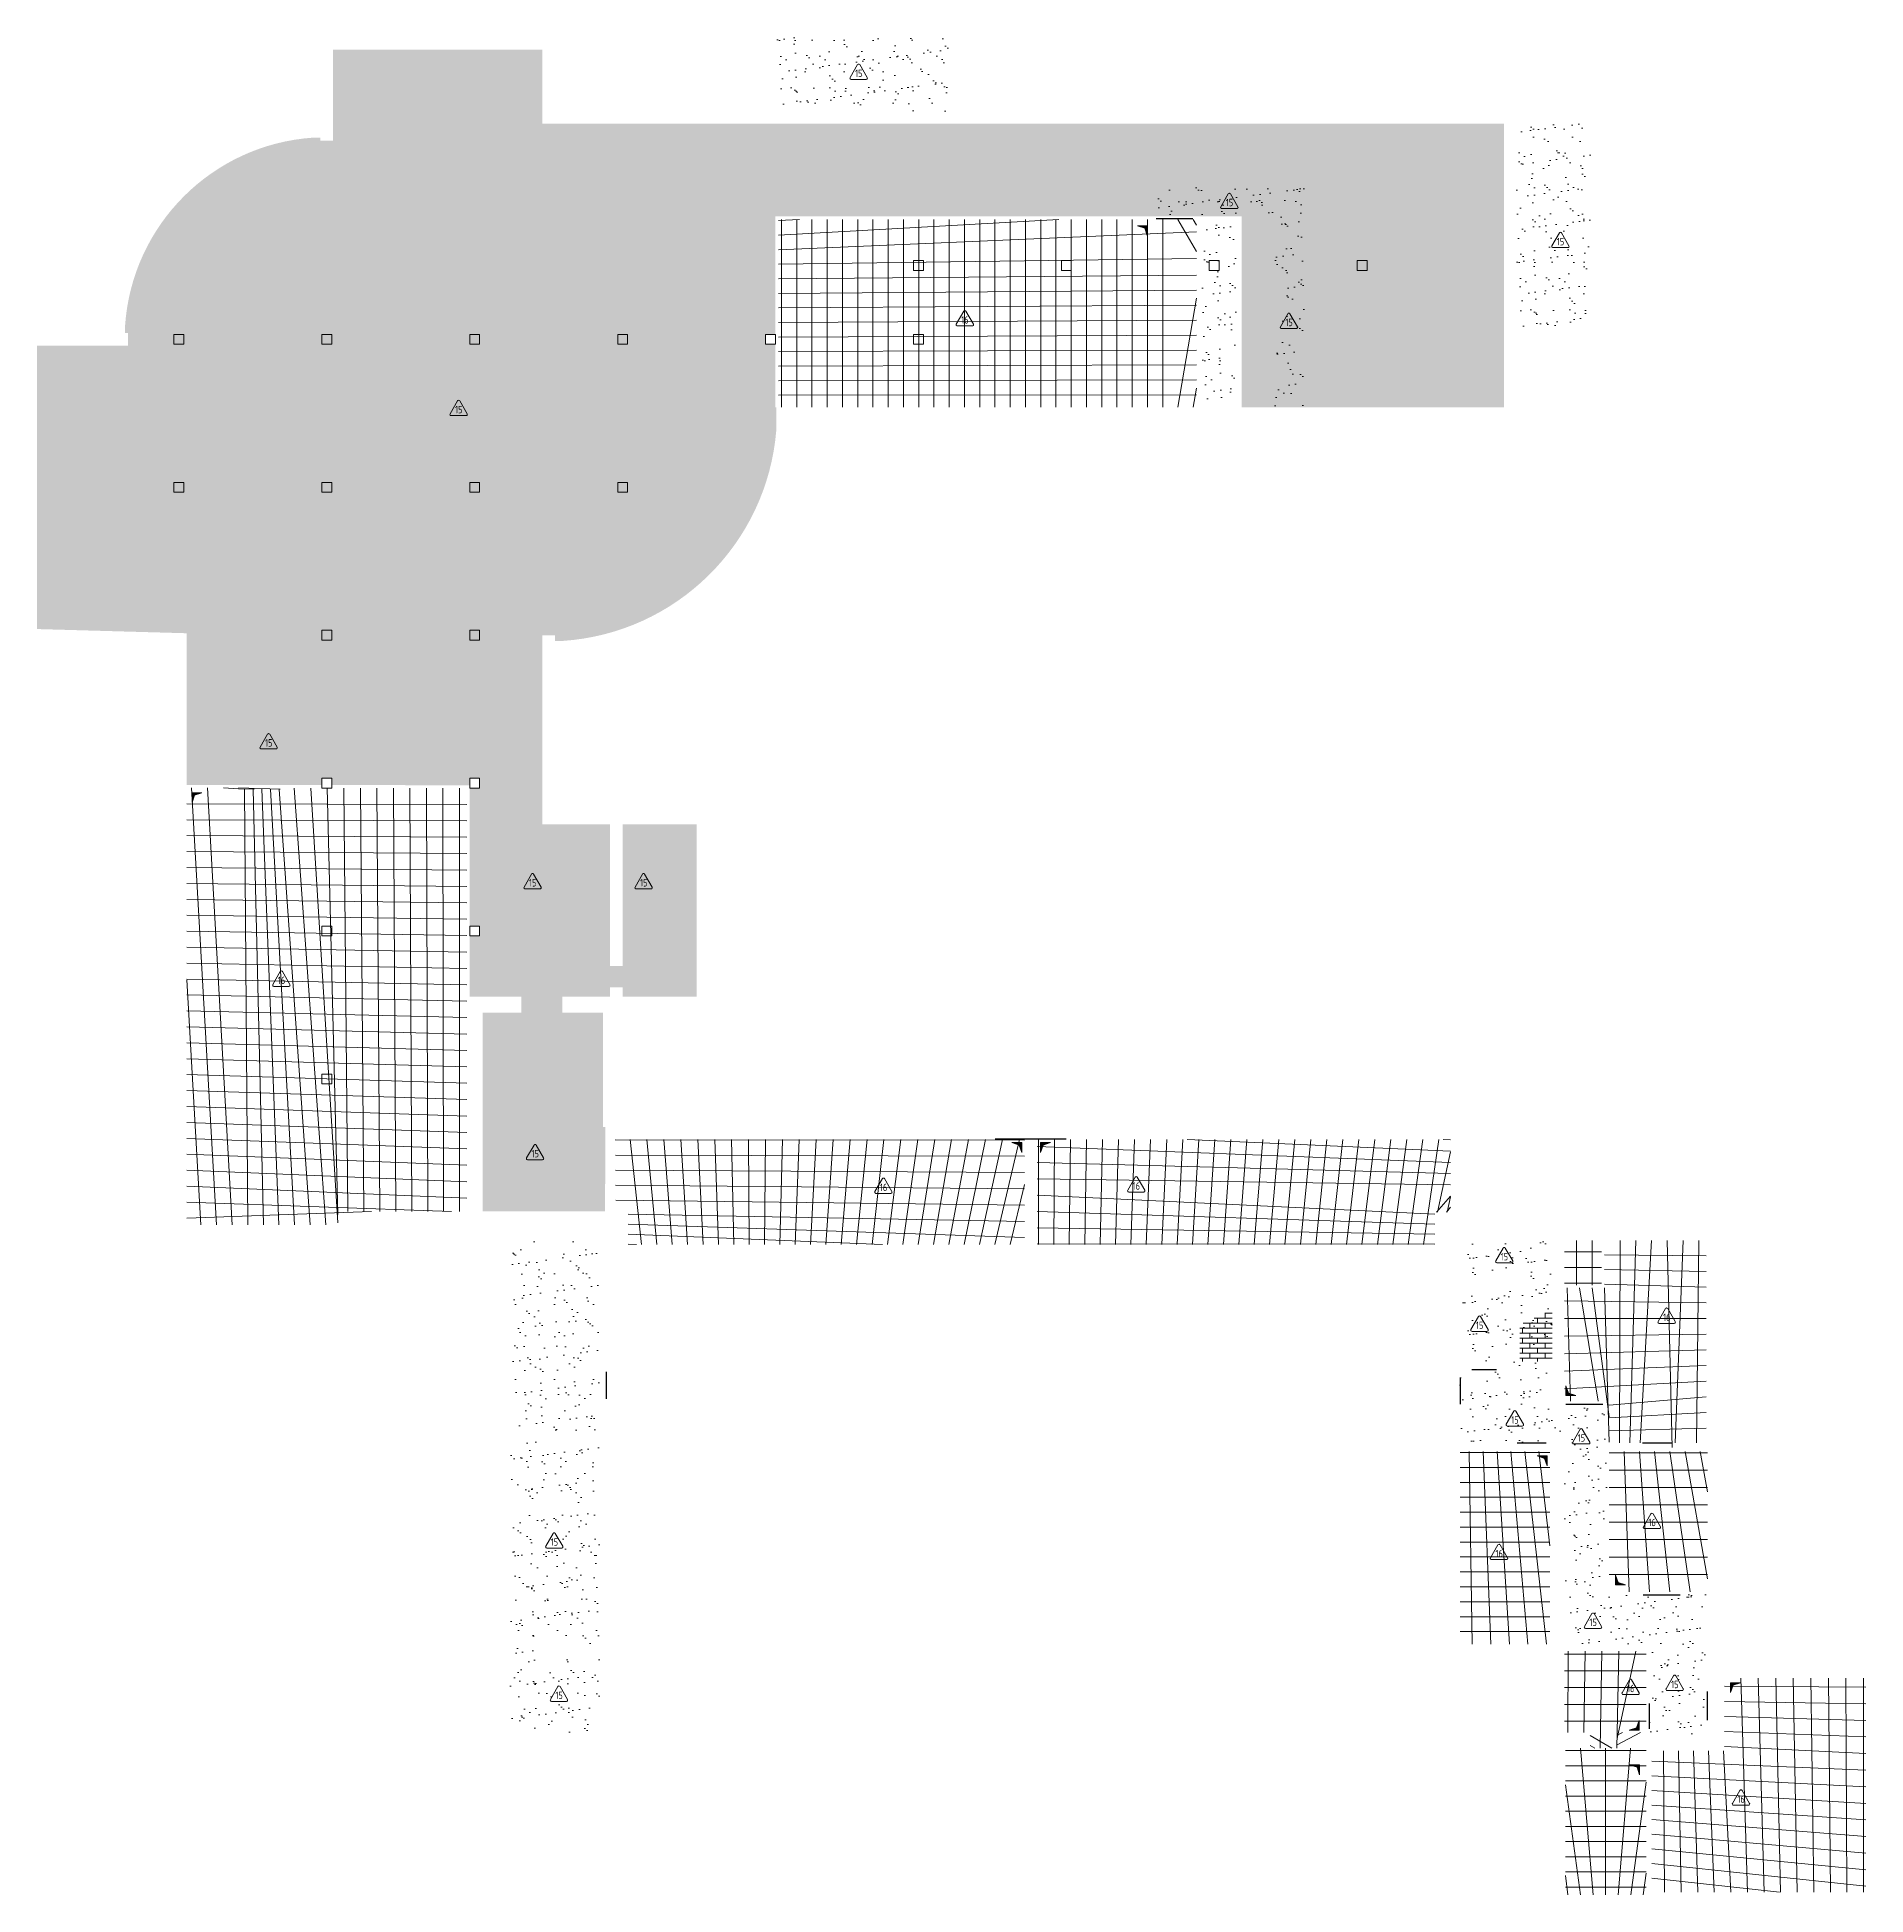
# Model space of a CAD drawing. Header units: millimetres. Extents: x -477321 to 558829, y -132142 to 283081.
# Drawn here: x -352922 to -278737, y 55506 to 130861 of the extents above; entities that cross this region are included whole.
import ezdxf
from ezdxf.enums import TextEntityAlignment as Align

# ---------------------------------------------------------------- set-up
doc = ezdxf.new("R2010")
doc.units = ezdxf.units.MM
doc.layers.add('АР_2_ПЛИНТУС', color=171, linetype='Continuous')
doc.layers.add('АР_Обводка_полы', color=252, linetype='Continuous', lineweight=5)
doc.layers.add('АР_Текст', color=250, linetype='Continuous', lineweight=5)
doc.layers.add('АР_Полы_Штриховка', color=252, linetype='Continuous', lineweight=0, transparency=0.5)
doc.styles.add('ISOCPEUR', font='isocpeur.ttf', dxfattribs={"width": 0.7})
pattern_1 = [(90, (-8363953500.930922, -936163535.581596), (-635, 0), []), (180, (-8363953500.930922, -936163535.581596), (0, -635), [])]
pattern_2 = [(37.50000000000001, (0, 0), (-32.00062591968091, 978.8264746586847), [0, -772.1600000000001, 0, -863.6, 0, -825.5]), (7.499999999999999, (0, 0), (899.0465662760053, 1433.650201136709), [0, -416.5600000000001, 0, -695.96, 0, -266.7]), (327.5, (-624.8399999999999, 0), (1581.984740482916, 2.874369357091524), [0, -254, 0, -914.4, 0, -1193.8]), (317.5, (-624.8399999999999, 0), (1527.112904944594, 445.8586465144326), [0, -127, 0, -599.4399999999999, 0, -685.8])]

# ---------------------------------------------------------------- blocks, each defined once
blk = doc.blocks.new('A$Ce13b7621')
at = {"layer": 'АР_Текст', "linetype": 'Continuous'}
blk.add_lwpolyline([(-0.0001710884389467537, -50.00009877820412), (606.2177696409053, -50.00009877797129, 0.5773494962845065), (649.5190187577973, 24.99966391766065), (346.410134241276, 549.9996521258363, 0.5773541042744643), (259.8073062297772, 549.9996521258363), (-43.30135573394364, 25.00004938916391, 0.5773491286020777), (-0.0001710884389467537, -50.00009877820412, 1.710881644036777e-06)], format="xyb", dxfattribs=at)
at = {"layer": 'АР_Текст', "linetype": 'Continuous', "style": 'ISOCPEUR', "width": 0.7}
blk.add_text('15', height=300, dxfattribs=at).set_placement((308.51612192014, 46.7982286566039), align=Align.CENTER)
blk = doc.blocks.new('A$C5d3ee685')
at = {"layer": 'АР_Текст', "linetype": 'Continuous'}
blk.add_lwpolyline([(-182.5162930085789, -96.79832743480802), (423.7016477207653, -96.79832743457519, 0.5773494962845065), (467.0028968376573, -21.79856473894324), (163.894012321136, 503.2014234692324, 0.5773541042744643), (77.29118430963717, 503.2014234692324), (-225.8174776540836, -21.79817926743999, 0.5773491286020777), (-182.5162930085789, -96.79832743480802, 1.710881644036777e-06)], format="xyb", dxfattribs=at)
at = {"layer": 'АР_Текст', "linetype": 'Continuous', "style": 'ISOCPEUR', "width": 0.7}
blk.add_text('16', height=300, dxfattribs=at).set_placement((126, 0), align=Align.CENTER)
blk = doc.blocks.new('стрелка')
at = {"true_color": 0xff0505, "transparency": 33554687}
h = blk.add_hatch(color=1, dxfattribs=at)
h.dxf.hatch_style = 1
h.paths.add_polyline_path([(-6.810296326875687e-09, 4.220055416226387e-10), (-7.099601283227538e-09, 399.9999999892025), (-100.8167733270093, 100.8167733084774), (-400.0000000076689, -1.02282294303391e-08)])
at = {"transparency": 33554687, "flags": 128}
blk.add_lwpolyline([(-7.450580596923828e-09, 4.220055416226387e-10), (-7.739885553275679e-09, 399.9999999892025), (-100.8167733270093, 100.8167733084774), (-400.0000000083091, -1.02282294303391e-08), (-7.596099749207497e-09, -1.07975210994482e-08)], dxfattribs=at)

msp = doc.modelspace()

# ---------------------------------------------------------------- hatches: boundary and pattern name
at = {"layer": 'АР_Полы_Штриховка', "lineweight": 5, "transparency": 33554636}
h = msp.add_hatch(dxfattribs=at)
h.set_pattern_fill('AR-SAND', scale=20, style=0)
h.set_pattern_definition([(37.50000000000001, (206610.5481439731, 100492.7172933975), (-32.00062591968091, 978.8264746586847), [0, -772.1600000000001, 0, -863.6, 0, -825.5]), (7.499999999999999, (206610.5481439731, 100492.7172933975), (899.0465662760053, 1433.650201136709), [0, -416.5600000000001, 0, -695.96, 0, -266.7]), (327.5, (205985.7081439731, 100492.7172933975), (1581.984740482916, 2.874369357091524), [0, -254, 0, -914.4, 0, -1193.8]), (317.5, (205985.7081439731, 100492.7172933975), (1527.112904944594, 445.8586465144326), [0, -127, 0, -599.4399999999999, 0, -685.8])])
h.paths.add_polyline_path([(-315922.1716088353, 127860.6906470404), (-322922.0620176032, 127860.7058802615), (-322922.0620176032, 130860.6824583525), (-315921.9706440654, 130860.6742696646)])
h = msp.add_hatch(dxfattribs=at)
h.set_pattern_fill('AR-SAND', scale=20, style=0)
h.set_pattern_definition(pattern_2)
edge = h.paths.add_edge_path()
edge.add_line((-352922.0663798118, 106850.6988357283), (-352922.0663798118, 118350.6988357284))
edge.add_line((-352922.0663798118, 118350.6988357284), (-349232.0663798118, 118350.6988357283))
edge.add_line((-349232.0663798118, 118350.6988357283), (-349232.0663798118, 118860.6988357284))
edge.add_line((-349232.0663798118, 118860.6988357284), (-349355.366447633, 118860.6988357284))
edge.add_line((-349355.366447633, 118860.6988357284), (-349355.366447633, 119160.6988357284))
edge.add_arc((-341172.0663798121, 118600.6988357285), 8202.43866176383, 93.91476438903311, 176.085235610967, ccw=False)
edge.add_line((-341732.066379812, 126783.9989035494), (-341432.066379812, 126783.9989035494))
edge.add_line((-341432.066379812, 126783.9989035494), (-341432.066379812, 126660.6988357283))
edge.add_line((-341432.066379812, 126660.6988357283), (-340922.066379812, 126660.6729627867))
edge.add_line((-340922.066379812, 126660.6729627867), (-340922.066379812, 130350.6988357283))
edge.add_line((-340922.066379812, 130350.6988357283), (-332422.066379812, 130350.6988357283))
edge.add_line((-332422.066379812, 130350.6988357283), (-332422.066379812, 127350.6988357283))
edge.add_line((-332422.066379812, 127350.6988357283), (-293422.0663798116, 127350.6988357283))
edge.add_line((-293422.0663798116, 127350.6988357283), (-293422.0663798116, 115850.6988357283))
edge.add_line((-293422.0663798116, 115850.6988357283), (-304054.0617574191, 115850.6988357283))
edge.add_line((-304054.0617574191, 115850.6988357283), (-304054.0617574191, 123589.9654411172))
edge.add_line((-304054.0617574191, 123589.9654411172), (-322971.1164844476, 123589.9654411171))
edge.add_line((-322971.1164844476, 123589.9654411171), (-322972.4158625134, 118800.6988357283))
edge.add_line((-322972.4158625134, 118800.6988357283), (-323372.0663798116, 118800.6988357283))
edge.add_line((-323372.0663798116, 118800.6988357283), (-323372.0663798116, 118400.6988357283))
edge.add_line((-323372.0663798116, 118400.6988357283), (-322972.0663798116, 118400.6988357283))
edge.add_line((-322972.0663798116, 118400.6988357283), (-322972.4158625134, 115850.6988357238))
edge.add_line((-322972.4158625134, 115850.6988357238), (-322937.0663798116, 115850.6988357283))
edge.add_line((-322937.0663798116, 115850.6988357283), (-322937.06637981, 114910.6988357354))
edge.add_arc((-332221.3005401103, 115664.2153685057), 9314.761999559894, 273.749373759123, 355.35999482417407, ccw=False)
edge.add_line((-331612.187549383, 106369.390331262), (-331912.1875491841, 106369.390331262))
edge.add_line((-331912.1875491841, 106369.390331262), (-331912.1875491841, 106600.6988357283))
edge.add_line((-331912.1875491841, 106600.6988357283), (-332422.1875491841, 106600.6988357283))
edge.add_line((-332422.1875491841, 106600.6988357283), (-332422.1875491841, 103281.2543804998))
edge.add_line((-332422.1875491841, 103281.2543804998), (-332422.1875491841, 98935.69883572834))
edge.add_line((-332422.1875491841, 98935.69883572834), (-329681.9964909299, 98935.69883572834))
edge.add_line((-329681.9964909299, 98935.69883572834), (-329681.9964909299, 93187.00888002955))
edge.add_line((-329681.9964909299, 93187.00888002955), (-329172.0663798118, 93187.00888002955))
edge.add_line((-329172.0663798118, 93187.00888002955), (-329172.0663798118, 98935.69883572834))
edge.add_line((-329172.0663798118, 98935.69883572834), (-326172.0314353714, 98935.69883572834))
edge.add_line((-326172.0314353714, 98935.69883572834), (-326172.0663798117, 91935.69883572837))
edge.add_line((-326172.0663798117, 91935.69883572837), (-329172.0314353715, 91935.6988357293))
edge.add_line((-329172.0314353715, 91935.6988357293), (-329172.0314353714, 92315.35395928303))
edge.add_line((-329172.0314353714, 92315.35395928303), (-329682.0314353714, 92315.35395928303))
edge.add_line((-329682.0314353714, 92315.35395928303), (-329682.0314353714, 91935.69883572834))
edge.add_line((-329682.0314353714, 91935.69883572834), (-331612.0314353715, 91935.69883572831))
edge.add_line((-331612.0314353715, 91935.69883572831), (-331612.0314353715, 91295.69883572834))
edge.add_line((-331612.0314353715, 91295.69883572834), (-329972.1875491841, 91295.69883572834))
edge.add_line((-329972.1875491841, 91295.69883572834), (-329972.1875492331, 86650.69883609662))
edge.add_line((-329972.1875492331, 86650.69883609662), (-329867.185223299, 86650.69883609551))
edge.add_line((-329867.185223299, 86650.69883609551), (-329885.2087697574, 83231.0548184507))
edge.add_line((-329885.2087697574, 83231.0548184507), (-334852.1875491841, 83231.0548184507))
edge.add_line((-334852.1875491841, 83231.0548184507), (-334852.1875491841, 91295.69883572834))
edge.add_line((-334852.1875491841, 91295.69883572834), (-333280.9208092962, 91295.69883572822))
edge.add_line((-333280.9208092962, 91295.69883572822), (-333280.9208092962, 91935.69883572831))
edge.add_line((-333280.9208092962, 91935.69883572831), (-335372.1875491841, 91935.69883572834))
edge.add_line((-335372.1875491841, 91935.69883572834), (-335372.066379812, 94400.69883572834))
edge.add_line((-335372.066379812, 94400.69883572834), (-334972.066379812, 94400.69883572834))
edge.add_line((-334972.066379812, 94400.69883572834), (-334972.066379812, 94800.69883572834))
edge.add_line((-334972.066379812, 94800.69883572834), (-335372.066379812, 94800.69883572834))
edge.add_line((-335372.066379812, 94800.69883572834), (-335372.066379812, 100400.6988357283))
edge.add_line((-335372.066379812, 100400.6988357283), (-334972.066379812, 100400.6988357283))
edge.add_line((-334972.066379812, 100400.6988357283), (-334972.066379812, 100800.6988357283))
edge.add_line((-334972.066379812, 100800.6988357283), (-335372.066379812, 100800.6988357283))
edge.add_line((-335372.066379812, 100800.6988357283), (-335372.245397685, 100516.9459293698))
edge.add_line((-335372.245397685, 100516.9459293698), (-340972.066379812, 100520.4788203171))
edge.add_line((-340972.066379812, 100520.4788203171), (-340972.066379812, 100800.6988357283))
edge.add_line((-340972.066379812, 100800.6988357283), (-341372.066379812, 100800.6988357283))
edge.add_line((-341372.066379812, 100800.6988357283), (-341372.2620140329, 100520.731314442))
edge.add_line((-341372.2620140329, 100520.731314442), (-346852.1875491841, 100524.3313380795))
edge.add_line((-346852.1875491841, 100524.3313380795), (-346852.1875491841, 106680.6988357284))
edge.add_line((-346852.1875491841, 106680.6988357284), (-352922.0663798118, 106850.6988357284))
h = msp.add_hatch(dxfattribs=at)
h.set_pattern_fill('AR-SAND', scale=20, style=0)
h.set_pattern_definition([(37.50000000000001, (236620.5481439731, 91482.71729339751), (-32.00062591968091, 978.8264746586847), [0, -772.1600000000001, 0, -863.6, 0, -825.5]), (7.499999999999999, (236620.5481439731, 91482.71729339751), (899.0465662760053, 1433.650201136709), [0, -416.5600000000001, 0, -695.96, 0, -266.7]), (327.5, (235995.7081439731, 91482.71729339751), (1581.984740482916, 2.874369357091524), [0, -254, 0, -914.4, 0, -1193.8]), (317.5, (235995.7081439731, 91482.71729339751), (1527.112904944594, 445.8586465144326), [0, -127, 0, -599.4399999999999, 0, -685.8])])
h.paths.add_polyline_path([(-289912.1716088353, 118850.6906470404), (-292912.0620176031, 118850.7058802615), (-292912.1168132192, 127350.6865526965), (-289912.0254396814, 127350.6783640085)])
h = msp.add_hatch(dxfattribs=at)
h.set_pattern_fill('AR-SAND', scale=20, style=0)
h.set_pattern_definition(pattern_2)
h.paths.add_polyline_path([(-307670.0452330667, 123589.9490637413), (-307670.0452330667, 124789.9490637413), (-303432.9581288821, 124789.9490637413), (-302232.9581288821, 124789.9490637413), (-301514.3134857756, 124789.9490637413), (-301507.0711264503, 115859.0553009994), (-302707.0711264503, 115859.0553009994), (-302707.0711264503, 123589.9490637413)])
at = {"layer": 'АР_Полы_Штриховка', "true_color": 0x1616e3, "transparency": 33554483}
h = msp.add_hatch(dxfattribs=at)
h.set_pattern_fill('ANSI37', color=172, scale=200, angle=45)
h.set_pattern_definition(pattern_1)
h.paths.add_polyline_path([(-322851.1164844476, 123469.9654411171), (-305892.8518733858, 123469.9654411171), (-305892.4895290394, 121726.9363301325), (-305892.8518733858, 115850.6988357283), (-322851.1164844476, 115850.6988357283)])
at = {"layer": 'АР_Полы_Штриховка', "lineweight": 5, "transparency": 33554636}
h = msp.add_hatch(dxfattribs=at)
h.set_pattern_fill('AR-SAND', scale=20, style=0)
h.set_pattern_definition([(37.50000000000001, (223860.5938307422, 87501.97980444238), (-32.00062591968091, 978.8264746586847), [0, -772.1600000000001, 0, -863.6, 0, -825.5]), (7.499999999999999, (223860.5938307422, 87501.97980444238), (899.0465662760053, 1433.650201136709), [0, -416.5600000000001, 0, -695.96, 0, -266.7]), (327.5, (223235.7538307423, 87501.97980444238), (1581.984740482916, 2.874369357091524), [0, -254, 0, -914.4, 0, -1193.8]), (317.5, (223235.7538307423, 87501.97980444238), (1527.112904944594, 445.8586465144326), [0, -127, 0, -599.4399999999999, 0, -685.8])])
h.paths.add_polyline_path([(-304272.8884887908, 115950.8150170368), (-305672.016330834, 115950.5498996682), (-305672.0711264501, 123369.9490637413), (-304272.742319637, 123370.2212256431)])
at = {"layer": 'АР_Полы_Штриховка', "true_color": 0x1616e3, "transparency": 33554483}
h = msp.add_hatch(dxfattribs=at)
h.set_pattern_fill('ANSI37', color=172, scale=200, angle=45)
h.set_pattern_definition(pattern_1)
h.paths.add_polyline_path([(-346852.1875491841, 82685.69883572834), (-346852.1875491841, 100404.7123610457), (-344748.2049951301, 100404.7123610457), (-344748.2049951301, 100350), (-343053.5342753696, 100350), (-343053.5342753696, 100400.6501163431), (-335492.1875491841, 100396.9507741772), (-335492.1875491841, 83231.0548184507), (-340723.1541553653, 83231.0548184507), (-340723.1541553653, 82685.69883572834)])
h = msp.add_hatch(dxfattribs=at)
h.set_pattern_fill('ANSI37', color=172, scale=200, angle=45)
h.set_pattern_definition([(90, (-8363953500.930922, -936164118.8949502), (-635, 0), []), (180, (-8363953500.930922, -936164118.8949502), (0, -635), [])])
h.paths.add_polyline_path([(-328949.031279404, 81886.30261097802), (-328947.422318596, 83195.50000000966), (-329446.0773102731, 83195.42703334897), (-329471.8160833164, 86143.15552911274), (-312862.2029536418, 86143.22849577338), (-312870.0864522508, 81886.30261097802)])
h = msp.add_hatch(dxfattribs=at)
h.set_pattern_fill('ANSI37', color=172, scale=200, angle=45)
h.set_pattern_definition(pattern_1)
h.paths.add_polyline_path([(-312347.894519515, 81885.6824583622), (-312347.894519515, 86141.4226166664), (-295583.5255416475, 86141.4226166664), (-295583.5255416479, 83202.8500475543), (-296223.8167330624, 83199.42502378204), (-296223.8167330624, 81882.25743458993)])
at = {"layer": 'АР_Полы_Штриховка', "lineweight": 5, "transparency": 33554636}
h = msp.add_hatch(dxfattribs=at)
h.set_pattern_fill('AR-SAND', scale=20, style=0)
h.set_pattern_definition([(37.50000000000001, (-358.2676634358359, 0), (-32.00062591968091, 978.8264746586847), [0, -772.1600000000001, 0, -863.6, 0, -825.5]), (7.499999999999999, (-358.2676634358359, 0), (899.0465662760053, 1433.650201136709), [0, -416.5600000000001, 0, -695.96, 0, -266.7]), (327.5, (-983.1076634358358, 0), (1581.984740482916, 2.874369357091524), [0, -254, 0, -914.4, 0, -1193.8]), (317.5, (-983.1076634358358, 0), (1527.112904944594, 445.8586465144326), [0, -127, 0, -599.4399999999999, 0, -685.8])])
h.paths.add_polyline_path([(-330106.8272652461, 71575.55651864404), (-330554.1713720899, 71575.80256845563), (-330554.1713720899, 70957.66590145341), (-330106.8272652542, 70957.17305680657), (-330106.8272652542, 65678.78638273144), (-332616.8272650549, 65678.77193256284), (-332616.824273615, 65059.48594887942), (-330106.827265263, 65059.48594887942), (-330106.827265263, 62094.57672847662), (-333716.7883480032, 62094.57672847662), (-333716.8525231004, 65059.48594887942), (-333516.8525230831, 65059.48594887942), (-333516.8272650987, 65678.77166674676), (-333716.8272652656, 65678.78638273166), (-333716.8809252521, 70957.64274936804), (-331454.17137209, 70957.66590145341), (-331454.1713720899, 71576.04861826723), (-333719.2629169807, 71576.04859403186), (-333716.9055844821, 73812.66369189933), (-333269.4727683854, 73812.66369189933), (-333269.4727683854, 74501.46957544459), (-333716.916948528, 74501.46957544459), (-333717.0008927617, 82051.54522427703), (-332219.2971520803, 82051.45370851886), (-332219.2971520803, 75408.76899132275), (-331942.2376524755, 75408.76899132275), (-331942.2378189859, 82051.49812151099), (-330106.8268091085, 82051.49742702195), (-330106.9979835674, 81490.24729295989), (-330106.9979835672, 77030.39755940074), (-330679.1412146044, 77030.41000806008), (-330679.1412146045, 76719.29611942501), (-330107.2947283449, 76719.55108297488), (-330107.2947283559, 74335.27182677836), (-331960.6969139008, 74335.01686322849), (-331960.6969139031, 74763.91724806119), (-332241.5028750174, 74763.91724806119), (-332241.5028750174, 74501.45319806857), (-332476.5571325151, 74501.46957544441), (-332476.5571325151, 73812.66369189933), (-330106.8272652461, 73812.66369189933)])
h = msp.add_hatch(dxfattribs=at)
h.set_pattern_fill('AR-SAND', scale=20, style=0)
h.set_pattern_definition([(37.50000000000001, (123.93953847175, 3092.635314333937), (-32.00062591968091, 978.8264746586847), [0, -772.1600000000001, 0, -863.6, 0, -825.5]), (7.499999999999999, (123.93953847175, 3092.635314333937), (899.0465662760053, 1433.650201136709), [0, -416.5600000000001, 0, -695.96, 0, -266.7]), (327.5, (-500.9004615282499, 3092.635314333937), (1581.984740482916, 2.874369357091524), [0, -254, 0, -914.4, 0, -1193.8]), (317.5, (-500.9004615282499, 3092.635314333937), (1527.112904944594, 445.8586465144326), [0, -127, 0, -599.4399999999999, 0, -685.8])])
h.paths.add_polyline_path([(-295076.8547338402, 82043.24925869693), (-292692.3961277464, 82043.24925869693), (-292692.3961277464, 80430.44420857867), (-295076.8547338402, 80430.44420857867)])
h = msp.add_hatch(dxfattribs=at)
h.set_pattern_fill('AR-SAND', scale=20, style=0)
h.set_pattern_definition([(37.50000000000001, (2482.69085919857, 2931.490304306004), (-32.00062591968091, 978.8264746586847), [0, -772.1600000000001, 0, -863.6, 0, -825.5]), (7.499999999999999, (2482.69085919857, 2931.490304306004), (899.0465662760053, 1433.650201136709), [0, -416.5600000000001, 0, -695.96, 0, -266.7]), (327.5, (1857.85085919857, 2931.490304306004), (1581.984740482916, 2.874369357091524), [0, -254, 0, -914.4, 0, -1193.8]), (317.5, (1857.85085919857, 2931.490304306004), (1527.112904944594, 445.8586465144326), [0, -127, 0, -599.4399999999999, 0, -685.8])])
h.paths.add_polyline_path([(-292718.1032915243, 82043.24700732333), (-291468.0860572533, 82043.24700732333), (-291468.0861788425, 77646.45949999089), (-292718.1081597521, 77646.45949999095)])
at = {"layer": 'АР_Полы_Штриховка', "true_color": 0x1616e3, "transparency": 33554483}
h = msp.add_hatch(dxfattribs=at)
h.set_pattern_fill('ANSI37', color=172, scale=200, angle=45)
h.set_pattern_definition(pattern_1)
h.paths.add_polyline_path([(-285217.1843794374, 73847.28353481428), (-286592.4846547755, 73847.26715743847), (-286592.4846547755, 73486.82194625147), (-287793.1886710165, 73486.82194625147), (-287793.1886710165, 73847.26715743847), (-289150.3921507617, 73847.26715743849), (-289150.3920295935, 75525.32901874099), (-290956.8072417795, 75524.56898739352), (-290956.8163506258, 80123.24790714875), (-289336.8117962027, 80123.24604120434), (-289336.8119683143, 82043.24335572164), (-285218.7785218092, 82043.24177312921)])
at = {"layer": 'АР_Полы_Штриховка', "true_color": 0x0029a3, "transparency": 33554483}
h = msp.add_hatch(dxfattribs=at)
h.set_pattern_fill('ANSI37', color=164, scale=200, angle=45)
h.set_pattern_definition([(90, (206724.128606787, 97464.63623631807), (-635, 0), []), (180, (206724.128606787, 97464.63623631807), (0, -635), [])])
h.paths.add_polyline_path([(-290956.8117463905, 82043.24614994966), (-289456.8116955551, 82043.24614994966), (-289456.8116491221, 80243.24801921712), (-290956.8117463906, 80243.24801882403)])
at = {"layer": 'АР_Полы_Штриховка', "lineweight": 5, "transparency": 33554636}
h = msp.add_hatch(dxfattribs=at)
h.set_pattern_fill('AR-SAND', scale=20, style=0)
h.set_pattern_definition([(37.50000000000001, (123.9380306121893, 0), (-32.00062591968091, 978.8264746586847), [0, -772.1600000000001, 0, -863.6, 0, -825.5]), (7.499999999999999, (123.9380306121893, 0), (899.0465662760053, 1433.650201136709), [0, -416.5600000000001, 0, -695.96, 0, -266.7]), (327.5, (-500.9019693878106, 0), (1581.984740482916, 2.874369357091524), [0, -254, 0, -914.4, 0, -1193.8]), (317.5, (-500.9019693878106, 0), (1527.112904944594, 445.8586465144326), [0, -127, 0, -599.4399999999999, 0, -685.8])])
h.paths.add_polyline_path([(-295076.8562416998, 80160.5365788769), (-293065.354783143, 80160.5365788769), (-293065.354783143, 77114.75242281755), (-295076.8562416998, 77114.75242281755)])
at = {"layer": 'АР_Полы_Штриховка', "true_color": 0xffffff}
h = msp.add_hatch(dxfattribs=at)
h.set_pattern_fill('AR-BRSTD', scale=3)
h.set_pattern_definition([(0, (73702.39212850551, 97392.71729339543), (0, 203.2254), []), (90, (73702.39212850551, 97392.71729339543), (-304.8, 203.2254), [203.2254, -203.2254])])
h.paths.add_polyline_path([(-292768.0124173249, 78635.68245835135), (-291468.0861788424, 79235.6824583516), (-291468.0861788425, 77135.68245835067), (-292768.0124173249, 77135.68245835065)])
at = {"layer": 'АР_Полы_Штриховка', "lineweight": 5, "transparency": 33554636}
h = msp.add_hatch(dxfattribs=at)
h.set_pattern_fill('AR-SAND', scale=20, style=0)
h.set_pattern_definition(pattern_2)
h.paths.add_polyline_path([(-295200.799018951, 76812.60730156768), (-293341.122368666, 76812.60730156768), (-293340.5370549412, 76037.690845617), (-293047.0095184793, 76037.690845617), (-293047.0095184793, 77135.68245835065), (-291562.2479758385, 77135.6824583506), (-291562.2479758385, 75011.07106016649), (-291070.3922092045, 75011.07106016649), (-291070.3922092045, 75405.68471555438), (-289270.3922092034, 75405.68471555287), (-289270.3922092046, 73847.2671574385), (-289520.4627075664, 73847.26715744814), (-289520.4627075664, 73486.82194626113), (-289233.0222135768, 73486.82099958205), (-289237.919512159, 67678.76711256648), (-285215.9503605342, 67678.77000546204), (-285220.7850413611, 61996.48292199128), (-287525.5279476595, 61996.48292188509), (-287525.5279476595, 65384.46957150404), (-286683.9972472001, 65384.46957150408), (-286683.9972472001, 65678.77000535585), (-290956.8117962027, 65678.77000535585), (-290956.8117962027, 73486.82194625147), (-290722.3534804041, 73486.82194625147), (-290722.3534804041, 73847.26715743847), (-290956.8117962027, 73847.26715743847), (-290956.8117962027, 74032.49416463103), (-291467.0095184818, 74032.49416463103), (-291467.0095184818, 73847.26715743847), (-295200.79898332, 73846.907095991)])
at = {"layer": 'АР_Полы_Штриховка', "true_color": 0x1616e3, "transparency": 33554483}
h = msp.add_hatch(dxfattribs=at)
h.set_pattern_fill('ANSI37', color=172, scale=200, angle=45)
h.set_pattern_definition(pattern_1)
h.paths.add_polyline_path([(-295200.7584266803, 73485.0504760571), (-291562.2432291997, 73485.0504760571), (-291562.2432291997, 65678.78638273166), (-295200.7584266803, 65678.78638273166)])
h = msp.add_hatch(dxfattribs=at)
h.set_pattern_fill('ANSI37', color=172, scale=200, angle=45)
h.set_pattern_definition(pattern_1)
h.paths.add_polyline_path([(-285166.61616803, 67798.78638273166), (-289150.3831976263, 67798.79342726481), (-289150.3831976263, 73487.22969543049), (-285166.4152032601, 73487.22969543049)])
h = msp.add_hatch(dxfattribs=at)
h.set_pattern_fill('ANSI37', color=172, scale=200, angle=45)
h.set_pattern_definition(pattern_1)
h.paths.add_polyline_path([(-287645.8293948137, 62093.99647774312), (-288824.568479449, 62093.99647774312), (-288824.56847945, 61455.68245835248), (-289924.5684794491, 61455.68245835248), (-289924.5684794491, 62094.00352227627), (-290956.8117962027, 62094.0000000097), (-290956.8117962027, 65384.49299341257), (-287645.6284300438, 65384.49299341257)])
h = msp.add_hatch(dxfattribs=at)
h.set_pattern_fill('ANSI37', color=172, scale=200, angle=45)
h.set_pattern_definition([(90, (-8363953728.056035, -936163325.6050179), (-635, 0), []), (180, (-8363953728.056035, -936163325.6050179), (0, -635), [])])
h.paths.add_polyline_path([(-278737.3177467866, 55616.6569950108), (-287415.5279476595, 55616.6569950108), (-287415.5279515274, 61349.82607673459), (-284467.3676215248, 61349.82607673459), (-284467.3676176569, 64301.62035767896), (-278737.313384579, 64301.62035767896)])
h = msp.add_hatch(dxfattribs=at)
h.set_pattern_fill('ANSI37', color=172, scale=200, angle=45)
h.set_pattern_definition([(90, (-8363953580.060811, -936167440.6438702), (-635, 0), []), (180, (-8363953580.060811, -936167440.6438702), (0, -635), [])])
h.paths.add_polyline_path([(-287645.7289124287, 55506.00000000966), (-290927.8177467866, 55506.00352227624), (-290926.8272652657, 61455.68245834557), (-287645.7289124287, 61455.68245835248)])

# ---------------------------------------------------------------- linework, layer by layer
at = {"color": 251, "true_color": 0x636466}
for p, q in [((-314051.7915227781, 86167.63708021239), (-311172.0711264502, 86167.63708021239)), ((-295200.7990189508, 76480.30760924824), (-295200.7990189508, 75409.28013057614)), ((-294724.1106305701, 76817.57348768399), (-293723.8320941519, 76817.57348768399)), ((-290901.462313443, 75405.68471555438), (-289411.462313443, 75405.68471555441)), ((-292876.7238921855, 73847.26715743847), (-291711.6880465538, 73847.26715743847)), ((-287793.1886710165, 73847.26715743847), (-286592.4846547755, 73847.26715743847)), ((-287764.5234974124, 67678.77000535585), (-286264.5234974124, 67678.77000535587)), ((-285171.3503664719, 63759.03410975402), (-285171.3503664719, 62591.77822669095)), ((-287525.5279476595, 63273.63108585615), (-287525.4274652749, 62240.63108585615))]:
    msp.add_line(p, q, dxfattribs=at)
at = {"layer": 'АР_2_ПЛИНТУС', "color": 251, "true_color": 0x636466}
for p, q in [((-307526.1564171973, 123509.9490637414, 1.961751612303354), (-306046.1564171971, 123509.9490637414, 1.961751612303487)), ((-329823.1640594135, 75627.58311420426), (-329823.1640594135, 76719.29611942504))]:
    msp.add_line(p, q, dxfattribs=at)
at = {"layer": 'АР_2_ПЛИНТУС', "color": 18, "lineweight": 20, "true_color": 0x000000}
for points in [[(-317372.0711264502, 121800.6824583525), (-316972.0711264502, 121800.6824583525), (-316972.0711264502, 121400.6824583525), (-317372.0711264502, 121400.6824583525)], [(-311372.0711264502, 121800.6824583525), (-310972.0711264502, 121800.6824583525), (-310972.0711264502, 121400.6824583525), (-311372.0711264502, 121400.6824583525)], [(-305372.0711264501, 121800.6824583525), (-304972.0711264501, 121800.6824583525), (-304972.0711264501, 121400.6824583525), (-305372.0711264501, 121400.6824583525)], [(-299372.0711264501, 121800.6824583525), (-298972.0711264501, 121800.6824583525), (-298972.0711264501, 121400.6824583525), (-299372.0711264501, 121400.6824583525)], [(-347372.0711264507, 118800.6824583525), (-346972.0711264507, 118800.6824583525), (-346972.0711264507, 118400.6824583525), (-347372.0711264507, 118400.6824583525)], [(-341372.0711264507, 118800.6824583525), (-340972.0711264507, 118800.6824583525), (-340972.0711264507, 118400.6824583525), (-341372.0711264507, 118400.6824583525)], [(-335372.0711264507, 118800.6824583525), (-334972.0711264507, 118800.6824583525), (-334972.0711264507, 118400.6824583525), (-335372.0711264507, 118400.6824583525)], [(-329372.0711264506, 118800.6824583525), (-328972.0711264506, 118800.6824583525), (-328972.0711264506, 118400.6824583525), (-329372.0711264506, 118400.6824583525)], [(-323372.0711264503, 118800.6824583525), (-322972.0711264503, 118800.6824583525), (-322972.0711264503, 118400.6824583525), (-323372.0711264503, 118400.6824583525)], [(-317372.0711264502, 118800.6824583525), (-316972.0711264502, 118800.6824583525), (-316972.0711264502, 118400.6824583525), (-317372.0711264502, 118400.6824583525)], [(-347372.0711264507, 112800.6824583525), (-346972.0711264507, 112800.6824583525), (-346972.0711264507, 112400.6824583525), (-347372.0711264507, 112400.6824583525)], [(-341372.0711264507, 112800.6824583525), (-340972.0711264507, 112800.6824583525), (-340972.0711264507, 112400.6824583525), (-341372.0711264507, 112400.6824583525)], [(-335372.0711264507, 112800.6824583525), (-334972.0711264507, 112800.6824583525), (-334972.0711264507, 112400.6824583525), (-335372.0711264507, 112400.6824583525)], [(-329372.0711264506, 112800.6824583525), (-328972.0711264506, 112800.6824583525), (-328972.0711264506, 112400.6824583525), (-329372.0711264506, 112400.6824583525)], [(-341372.0711264507, 106800.6824582368), (-340972.0711264507, 106800.6824582368), (-340972.0711264507, 106400.6824582368), (-341372.0711264507, 106400.6824582368)], [(-335372.0711264507, 106800.6824583525), (-334972.0711264507, 106800.6824583525), (-334972.0711264507, 106400.6824583525), (-335372.0711264507, 106400.6824583525)], [(-341372.0711264507, 100800.6824583525), (-340972.0711264507, 100800.6824583525), (-340972.0711264507, 100400.6824583525), (-341372.0711264507, 100400.6824583525)], [(-335372.0711264507, 100800.6824583525), (-334972.0711264507, 100800.6824583525), (-334972.0711264507, 100400.6824583525), (-335372.0711264507, 100400.6824583525)], [(-341372.0711264507, 94800.6824583525), (-340972.0711264507, 94800.6824583525), (-340972.0711264507, 94400.68245835253), (-341372.0711264507, 94400.68245835253)], [(-335372.0711264507, 94800.6824583525), (-334972.0711264507, 94800.6824583525), (-334972.0711264507, 94400.68245835253), (-335372.0711264507, 94400.68245835253)], [(-341372.0711264507, 88800.6824583525), (-340972.0711264507, 88800.6824583525), (-340972.0711264507, 88400.68245835253), (-341372.0711264507, 88400.68245835253)]]:
    msp.add_lwpolyline(points, close=True, dxfattribs=at)

# ---------------------------------------------------------------- block references
for p in [(-319900.1011013348, 129196.0228992926), (-304861.2620945181, 123956.12524515), (-291429.960636194, 122372.0533308447), (-302444.262065432, 119089.6922049597), (-336127.60732916, 115558.5672667942), (-343835.2077330248, 102037.7881571162), (-333127.60732916, 96360.52446325612), (-328623.8536969182, 96360.52446325612), (-333025.8506747055, 85372.22775804158), (-293710.8621684249, 81193.30071840249), (-294713.5380354925, 78411.98203001055), (-293279.8022050438, 74571.8471249342), (-290585.1295702811, 73844.56653502912), (-332248.1253428742, 69619.01907365941), (-290108.7321011587, 66363.244263503), (-286796.0320449458, 63842.4479692732), (-332057.6512583072, 63402.92148894805)]:
    msp.add_blockref('A$Ce13b7621', p)
at = {"color": 251, "true_color": 0x636466}
for p in [(-315410.716583714, 119241.826758131), (-343134.7623174433, 92454.48802955705), (-318710.8217210434, 84054.43322253833), (-308456.8131428417, 84110.09187979018), (-286939.6111931223, 78782.7176403096), (-287535.3578322032, 70459.75521641667), (-293739.1764392066, 69202.00449813856), (-288402.2217916895, 63727.00825782819), (-283922.8086718761, 59238.05752632674)]:
    msp.add_blockref('A$C5d3ee685', p, dxfattribs=at)
at = {"layer": 'АР_Обводка_полы', "transparency": 33554687}
for p, rotation in [((-307890, 123210), 90.00000000439378), ((-346640, 100210), 180.0000000043938), ((-312980.764044106, 86020), 90.00000000439381), ((-290901.462313443, 75760), 270.0000000043939), ((-291670, 73310), 90.00000000439381), ((-284225.5350521192, 64111.79673070938), 180.0000000043939), ((-287919.9999999786, 60780.00000000151), 90.00000000439381)]:
    msp.add_blockref('стрелка', p, dxfattribs=dict(at, rotation=rotation))
at = {"layer": 'АР_Обводка_полы', "transparency": 33554687, "xscale": -1}
for p, rotation in [((-312213.2549928522, 86019.99999999972), 269.9999999955646), ((-288890, 68080), 9.397282951795205e-10)]:
    msp.add_blockref('стрелка', p, dxfattribs=dict(at, rotation=rotation))
at = {"layer": 'АР_Обводка_полы', "transparency": 33554687}
msp.add_blockref('стрелка', (-287935.1190414641, 62180.63108585618), dxfattribs=at)

doc.saveas('drawing.dxf')
